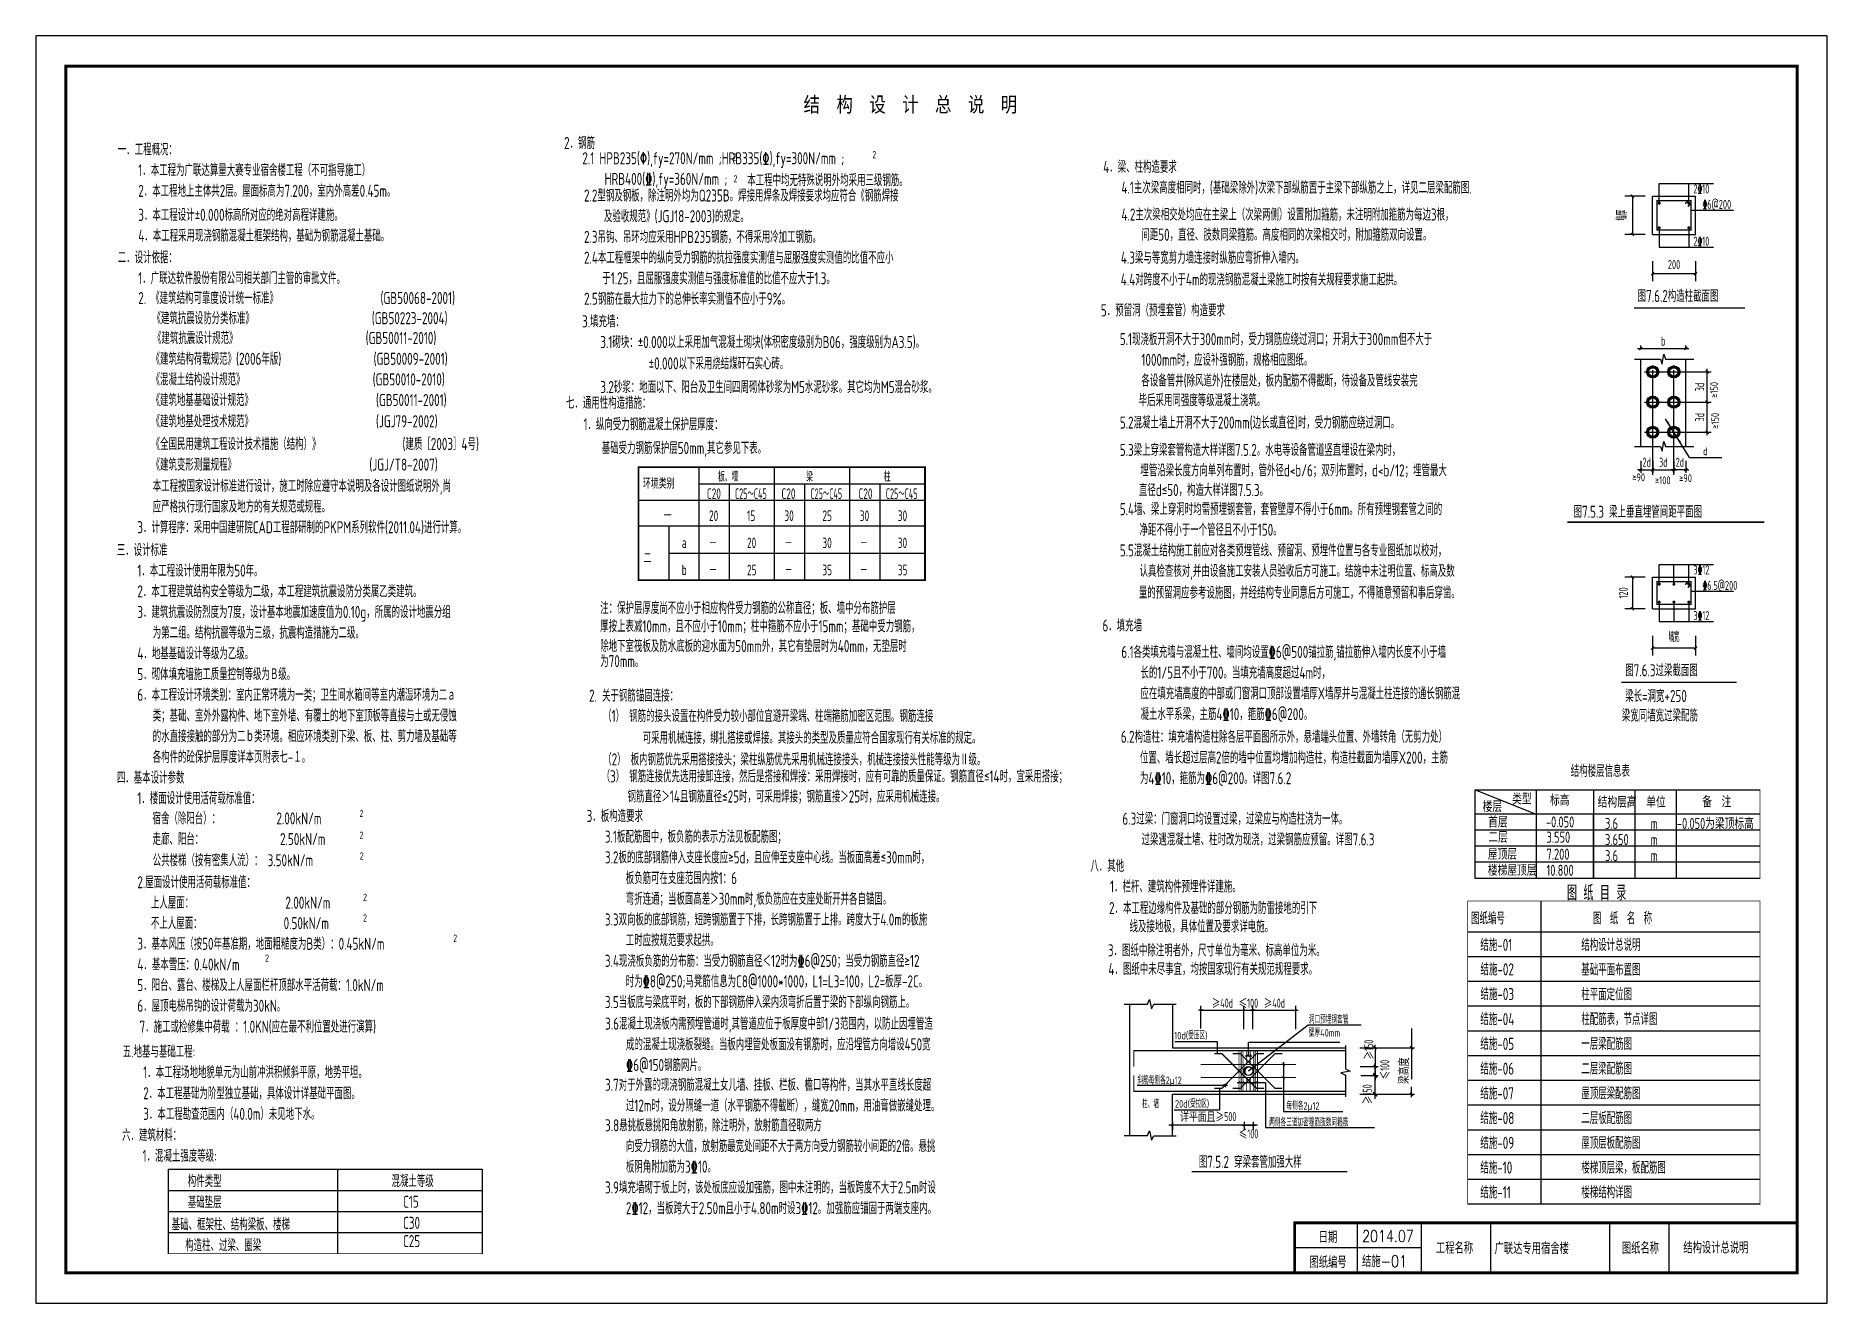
# Model space of a CAD drawing. Extents: x 127019 to 780419, y 327305 to 369305.
# Drawn here: x 127019 to 186419, y 327305 to 369305 of the extents above; entities that cross this region are included whole.
import ezdxf
from ezdxf.enums import TextEntityAlignment as Align

# ---------------------------------------------------------------- set-up
doc = ezdxf.new("R2010")
doc.units = 0
doc.header["$LTSCALE"] = 1000
doc.header["$MEASUREMENT"] = 0
doc.linetypes.add('CONTINOUS', pattern=[0])
doc.layers.get('0').update_dxf_attribs({"linetype": 'CONTINUOUS'})
doc.layers.get('Defpoints').update_dxf_attribs({"linetype": 'CONTINUOUS'})
for name, color, linetype in [('AXIS', 3, 'CONTINUOUS'), ('D1', 8, 'CONTINUOUS'), ('DIM', 3, 'CONTINUOUS'), ('GJ', 1, 'CONTINUOUS'), ('HZ', 7, 'CONTINUOUS'), ('LB', 7, 'CONTINUOUS'), ('PUB_TITLE', 4, 'CONTINUOUS'), ('REIN', 1, 'CONTINUOUS'), ('SM', 7, 'CONTINUOUS'), ('T', 4, 'CONTINUOUS'), ('T-SM', 7, 'CONTINUOUS'), ('T-SM1', 191, 'CONTINUOUS'), ('TEXT', 7, 'CONTINUOUS'), ('剖面', 2, 'CONTINUOUS'), ('图框', 4, 'CONTINUOUS'), ('文字', 7, 'CONTINUOUS'), ('轴线__尺寸数字', 3, 'CONTINUOUS'), ('钢筋标注', 7, 'CONTINUOUS')]:
    doc.layers.add(name, color=color, linetype=linetype)
doc.styles.add('1', font='ros1.shx', dxfattribs={"width": 0.7, "bigfont": 'hztxt.shx'})
doc.styles.add('GB', font='gbxwxt.shx', dxfattribs={"width": 0.7, "height": 300, "bigfont": 'gbhzfs.shx'})
doc.styles.add('TSSD_Dimension', font='gbxwxt.shx', dxfattribs={"width": 0.7, "bigfont": 'gbhzfs.shx'})
doc.styles.add('TSSD_Rein', font='tssdeng.shx', dxfattribs={"width": 0.6, "bigfont": 'gbhzfs.shx'})
doc.styles.add('y', font='simhei.ttf', dxfattribs={"width": 0.8})
doc.styles.add('国标仿宋', font='SIMPLEX.shx', dxfattribs={"width": 0.75, "bigfont": 'gbhzfs.shx'})
doc.dimstyles.new('DIM-Q', dxfattribs={"dimtxt": 250, "dimasz": 0.5, "dimexe": 150, "dimexo": 200, "dimgap": 75, "dimtad": 1, "dimdec": 0, "dimzin": 0, "dimdsep": 46, "dimtxsty": 'GB', "dimblk1": '_DIMX', "dimblk2": '_DIMX', "dimsah": 1, "dimcen": 2.5, "dimclrt": 7, "dimadec": 0, "dimazin": 0, "dimtfac": 1, "dimtdec": 0, "dimtix": 1, "dimtmove": 2, "dimatfit": 3, "dimldrblk": '_DIMX', "dimfxl": 0, "dimtolj": 1, "dimtzin": 0, "dimarcsym": 0})
doc.dimstyles.new('TSSD_100_100', dxfattribs={"dimtxt": 300, "dimasz": 100, "dimexe": 100, "dimexo": 250, "dimgap": 100, "dimtad": 1, "dimdec": 0, "dimzin": 0, "dimdsep": 46, "dimtxsty": 'TSSD_Dimension', "dimblk": 'ARCHTICK', "dimcen": 0, "dimdle": 100, "dimclrt": 7, "dimadec": 0, "dimazin": 0, "dimtfac": 1, "dimtdec": 0, "dimtix": 1, "dimtmove": 2, "dimatfit": 3, "dimfxl": 0, "dimtolj": 1, "dimtzin": 0, "dimarcsym": 0})
doc.dimstyles.new('TSSD_100_100$0', dxfattribs={"dimtxt": 300, "dimasz": 100, "dimexe": 250, "dimexo": 250, "dimgap": 150, "dimtad": 1, "dimdec": 0, "dimzin": 0, "dimdsep": 46, "dimtxsty": 'TSSD_Rein', "dimblk": 'ARCHTICK', "dimblk1": 'ARCHTICK', "dimblk2": 'ARCHTICK', "dimsah": 1, "dimcen": 0, "dimclrd": 3, "dimclre": 3, "dimclrt": 7, "dimadec": 0, "dimazin": 0, "dimtfac": 1, "dimtdec": 0, "dimtix": 1, "dimtmove": 2, "dimatfit": 3, "dimldrblk": 'ARCHTICK', "dimfxl": 0, "dimtolj": 1, "dimtzin": 0, "dimarcsym": 0})

msp = doc.modelspace()

# ---------------------------------------------------------------- texts
at = {"color": 7, "linetype": 'Continuous', "style": 'y', "width": 0.8}
msp.add_text('结  构  设  计  总  说  明', height=500, dxfattribs=at).set_placement((152476.3, 366780.6, -1134.8))
at = {"layer": 'DIM', "style": 'GB', "width": 0.8}
for p in [(182801, 357309.9), (182834, 356286.3)]:
    msp.add_text('≥150', height=260, rotation=90, dxfattribs=at).set_placement(p)
for s, p in [('d', (182301.7, 355405.9)), ('≥90', (179954.6, 354543.7)), ('≥100', (180711, 354445)), ('≥90', (181510.6, 354514.8))]:
    msp.add_text(s, height=260, dxfattribs=at).set_placement(p)
at = {"layer": 'T-SM', "linetype": 'Continuous', "style": 'TSSD_Rein', "width": 0.7}
for s, height, p in [('2．钢筋', 400, (144535.8, 365554.2)), ('一．工程概况：', 400, (129736.7, 365339.5)), ('2.1 HPB235(%%130),fy=270N/mm ;HRB335(%%131),fy=300N/mm ;', 400, (145141.1, 365048.6)), ('2', 240, (150124.9, 365172.1)), ('2', 240, (154757.9, 365248.4)), ('    1．本工程为广联达算量大赛专业宿舍楼工程（不可指导施工）', 400, (129736.7, 364655.1)), ('HRB400(%%132),fy=360N/mm ;', 400, (145879.1, 364363.7)), ('本工程中均无特殊说明外均采用三级钢筋。', 400, (150610.2, 364322.2)), ('4．梁、柱构造要求', 400, (162411.3, 364762.6)), ('    2．本工程地上主体共2层。屋面标高为7.200，室内外高差0.45m。', 400, (129736.7, 363968.6)), ('2.2型钢及钢板，除注明外均为Q235B。焊接用焊条及焊接要求均应符合《钢筋焊接', 400, (145196.9, 363813.3)), ('2', 240, (150153.7, 364449.8)), ('4.1主次梁高度相同时，(基础梁除外)次梁下部纵筋置于主梁下部纵筋之上，详见二层梁配筋图.', 400, (163016.6, 364076.1)), ('    3．本工程设计±0.000标高所对应的绝对高程详建施。', 400, (129736.7, 363172.2)), ('及验收规范》(JGJ18-2003)的规定。', 400, (145856.8, 363128.9)), ('4.2主次梁相交处均应在主梁上（次梁两侧）设置附加箍筋，未注明附加箍筋为每边3根，', 400, (163018.5, 363182.9)), ('间距50，直径、肢数同梁箍筋。高度相同的次梁相交时，附加箍筋双向设置。', 400, (163677.3, 362514.8)), ('    4．本工程采用现浇钢筋混凝土框架结构，基础为钢筋混凝土基础。', 400, (129736.7, 362485.7)), ('2.3吊钩、吊环均应采用HPB235钢筋，不得采用冷加工钢筋。', 400, (145196.9, 362442.3)), ('二．设计依据：', 400, (129736.7, 361763.1)), ('2.4本工程框架中的纵向受力钢筋的抗拉强度实测值与屈服强度实测值的比值不应小', 400, (145196.9, 361755.8)), ('4.3梁与等宽剪力墙连接时纵筋应弯折伸入墙内。', 400, (162998.1, 361752.5)), ('    1．广联达软件股份有限公司相关部门主管的审批文件。', 400, (129736.7, 361076.5)), ('于1.25，且屈服强度实测值与强度标准值的比值不应大于1.3。', 400, (145804.7, 361071.4)), ('4.4对跨度不小于4m的现浇钢筋混凝土梁施工时按有关规程要求施工起拱。', 400, (162995.4, 361030.7)), ('    2. 《建筑结构可靠度设计统一标准》                    (GB50068-2001)', 400, (129736.7, 360416.8)), ('2.5钢筋在最大拉力下的总伸长率实测值不应小于9%%%。', 400, (145199.7, 360392.5)), ('图7.6.2构造柱截面图', 400, (180135, 360484.3)), ('      《建筑抗震设防分类标准》                       (GB50223-2004)', 400, (129868.4, 359748.8)), ('3.填充墙：', 400, (145131.9, 359643.6)), ('5．预留洞（预埋套管）构造要求', 400, (162336.5, 360009.3)), ('      《建筑抗震设计规范》                         (GB50011-2010)', 400, (129885.7, 359091.8)), ('3.1砌块：%%p0.000以上采用加气混凝土砌块(体积密度级别为B06，强度级别为A3.5)。', 400, (145737.2, 358957.1)), ('5.1现浇板开洞不大于300mm时，受力钢筋应绕过洞口；开洞大于300mm但不大于', 400, (162963.1, 359054.4)), ('      《建筑结构荷载规范》(2006年版)                  (GB50009-2001)', 400, (129837.6, 358402.1)), ('1000mm时，应设补强钢筋，规格相应图纸。 ', 400, (163679.8, 358367.9)), ('%%p0.000以下采用烧结煤矸石实心砖。', 400, (147339.3, 358249.8)), ('      《混凝土结构设计规范》                         (GB50010-2010)', 400, (129837.6, 357719.7)), ('3.2砂浆：地面以下、阳台及卫生间四周砌体砂浆为M5水泥砂浆。其它均为M5混合砂浆。', 400, (145737.2, 357466.1)), ('各设备管井(除风道外)在楼层处，板内配筋不得截断，待设备及管线安装完', 400, (163679.8, 357681.4)), ('      《建筑地基基础设计规范》                        (GB50011-2001)', 400, (129837.6, 357035.3)), ('七．通用性构造措施：', 400, (144599.1, 356943.9)), ('毕后采用同强度等级混凝土浇筑。', 400, (163588.2, 357029)), ('      《建筑地基处理技术规范》                        (JGJ79-2002)', 400, (129837.6, 356331.2)), ('1．纵向受力钢筋混凝土保护层厚度： ', 400, (145179.5, 356232.8)), ('5.2混凝土墙上开洞不大于200mm(边长或直径)时，受力钢筋应绕过洞口。 ', 400, (162963.1, 356288.6)), ('      《全国民用建筑工程设计技术措施（结构）》                (建质［2003］4号)', 400, (129837.6, 355580.3)), ('基础受力钢筋保护层50mm,其它参见下表。', 400, (145784.9, 355446.4)), ('5.3梁上穿梁套管构造大样详图7.5.2。水电等设备管道竖直埋设在梁内时，', 400, (162963.1, 355382.6)), ('      《建筑变形测量规程》                          (JGJ/T8-2007)', 400, (129837.6, 354895.9)), ('       本工程按国家设计标准进行设计，施工时除应遵守本说明及各设计图纸说明外,尚', 400, (129705.9, 354190.8)), ('埋管沿梁长度方向单列布置时，管外径d<b/6；双列布置时，d<b/12；埋管最大', 400, (163644, 354704.4)), ('直径d≤50，构造大样详图7.5.3。', 400, (163597, 354053.1)), ('       应严格执行现行国家及地方的有关规范或规程。', 400, (129705.9, 353506.4)), ('5.4墙、梁上穿洞时均需预埋钢套管，套管壁厚不得小于6mm。所有预埋钢套管之间的', 400, (162963.1, 353419.8)), ('图7.5.3 梁上垂直埋管间距平面图', 400, (178011.5, 353331.7)), ('    3．计算程序：采用中国建研院CAD工程部研制的PKPM系列软件(2011.04)进行计算。', 400, (129705.9, 352819.9)), ('净距不得小于一个管径且不小于150。', 400, (163618.2, 352735.4)), ('三．设计标准', 400, (129705.9, 352066.9)), ('5.5混凝土结构施工前应对各类预埋管线、预留洞、预埋件位置与各专业图纸加以校对，', 400, (162963.1, 352050.9)), ('    1．本工程设计使用年限为50年。', 400, (129705.9, 351382.5)), ('认真检查核对,并由设备施工安装人员验收后方可施工。结施中未注明位置、标高及数', 400, (163618, 351372.5)), ('    2．本工程建筑结构安全等级为二级，本工程建筑抗震设防分类属乙类建筑。', 400, (129705.9, 350695.9)), ('量的预留洞应参考设施图，并经结构专业同意后方可施工，不得随意预留和事后穿凿。', 400, (163594.2, 350652.1)), ('注：保护层厚度尚不应小于相应构件受力钢筋的公称直径；板、墙中分布筋护层', 400, (145733.1, 350143.9)), ('    3．建筑抗震设防烈度为7度，设计基本地震加速度值为0.10g，所属的设计地震分组', 400, (129705.9, 350011.5)), ('厚按上表减10mm，且不应小于10mm；柱中箍筋不应小于15mm；基础中受力钢筋，', 400, (145733.1, 349539.1)), ('6．填充墙', 400, (162387.5, 349563)), ('       为第二组。结构抗震等级为三级，抗震构造措施为二级。', 400, (129705.9, 349325)), ('除地下室筏板及防水底板的迎水面为50mm外，其它有垫层时为40mm，无垫层时', 400, (145733.1, 348881.8)), ('    4．地基基础设计等级为乙级。', 400, (129705.9, 348638.5)), ('为70mm。', 400, (145733.1, 348381.8)), ('6.1各类填充墙与混凝土柱、墙间均设置%%1326@500锚拉筋,锚拉筋伸入墙内长度不小于墙', 400, (163014.1, 348686.3)), ('    5．砌体填充墙施工质量控制等级为Ｂ级。', 400, (129705.9, 347951.9)), ('长的1/5且不小于700。当填充墙高度超过4m时，', 400, (163647.7, 347999.8)), ('图7.6.3过梁截面图', 400, (179722.3, 348077.7)), ('    6．本工程设计环境类别：室内正常环境为一类；卫生间水箱间等室内潮湿环境为二ａ', 400, (129705.9, 347265.4)), ('2. 关于钢筋锚固连接：', 400, (145363.3, 347240.2, -100)), ('应在填充墙高度的中部或门窗洞口顶部设置墙厚X墙厚并与混凝土柱连接的通长钢筋混', 400, (163647.7, 347313.3)), ('梁长=洞宽+250', 400, (179722.3, 347227.2)), ('       类；基础、室外外露构件、地下室外墙、有覆土的地下室顶板等直接与土或无侵蚀', 400, (129705.9, 346578.9)), ('（1） 钢筋的接头设置在构件受力较小部位宜避开梁端、柱端箍筋加密区范围。钢筋连接', 400, (145833.4, 346566.7, -100)), ('凝土水平系梁，主筋4%%13210，箍筋%%1326@200。', 400, (163647.7, 346626.8)), ('梁宽同墙宽过梁配筋', 400, (179612.2, 346580.5)), ('       的水直接接触的部分为二ｂ类环境。相应环境类别下梁、板、柱、剪力墙及基础等', 400, (129705.9, 345894.5)), ('6.2构造柱：填充墙构造柱除各层平面图所示外，悬墙端头位置、外墙转角（无剪力处）', 400, (162998.7, 345875.2)), ('可采用机械连接，绑扎搭接或焊接。其接头的类型及质量应符合国家现行有关标准的规定。', 400, (147143.7, 345842.9, -100)), ('       各构件的砼保护层厚度详本页附表七-１。', 400, (129705.9, 345207.9)), ('（2） 板内钢筋优先采用搭接接头；梁柱纵筋优先采用机械连接接头，机械连接接头性能等级为Ⅱ级。', 400, (145833.4, 345126.2, -100)), ('位置、墙长超过层高2倍的墙中位置均增加构造柱，构造柱截面为墙厚X200，主筋', 400, (163632.3, 345186.2)), ('结构楼层信息表', 400, (177915.9, 344742.4)), ('四．基本设计参数', 400, (129705.9, 344523.5)), ('（3） 钢筋连接优先选用接卸连接，然后是搭接和焊接：采用焊接时，应有可靠的质量保证。钢筋直径≤14时，宜采用搭接； ', 400, (145781.3, 344565.7, -100)), ('为4%%13210，箍筋为%%1326@200。详图7.6.2 ', 400, (163632.3, 344503.2)), ('    1．楼面设计使用活荷载标准值：', 400, (129705.9, 343839.1)), ('钢筋直径＞14且钢筋直径≤25时，可采用焊接；钢筋直接＞25时，应采用机械连接。 ', 400, (146641.8, 343897.1, -100)), ('       宿舍（除阳台）：           2.00kN/m', 400, (129698.6, 343169.6)), ('2', 240, (137751.5, 343416.7)), ('3．板构造要求', 400, (145284, 343252.2)), ('6.3过梁：门窗洞口均设置过梁，过梁应与构造柱浇为一体。', 400, (163049.2, 343160)), ('       走廊、阳台：               2.50kN/m', 400, (129698.6, 342485.2)), ('2', 240, (137751.5, 342695.2)), ('3.1板配筋图中，板负筋的表示方法见板配筋图；', 400, (145889.3, 342565.7)), ('过梁遇混凝土墙、柱时改为现浇，过梁钢筋应预留。详图7.6.3', 400, (163682.7, 342473.5)), ('       公共楼梯（按有密集人流）： 3.50kN/m', 400, (129705.9, 341783.6)), ('2', 240, (137758.8, 342008.1)), ('3.2板的底部钢筋伸入支座长度应≥5d，且应伸至支座中心线。当板面高差≤30mm时，', 400, (145889.3, 341879.2)), ('板负筋可在支座范围内按1：6', 400, (146581.3, 341192.6)), ('八．其他', 400, (161987.1, 341597.6)), ('    2.屋面设计使用活荷载标准值：', 400, (129705.9, 341055.3)), ('1．栏杆、建筑构件预埋件详建施。', 400, (162638.8, 340913.2)), ('图 纸 目 录', 500, (177791.5, 340652.7)), ('      上人屋面：                  2.00kN/m', 400, (129816.1, 340377)), ('2', 240, (137869.1, 340634.5)), ('弯折连通；当板面高差＞30mm时,板负筋应在支座处断开并各自锚固。', 400, (146581.3, 340506.1)), ('   2．本工程边缘构件及基础的部分钢筋为防雷接地的引下 ', 400, (162095.5, 340200.5)), ('      不上人屋面：                0.50kN/m', 400, (129816.1, 339698.8)), ('2', 240, (137869.1, 339950.2)), ('3.3双向板的底部钢筋，短跨钢筋置于下排，长跨钢筋置于上排。跨度大于4.0m的板施', 400, (145889.3, 339819.6)), ('线及接地极，具体位置及要求详电施。', 400, (163286.5, 339590.5)), ('图纸编号', 400, (174612.5, 339861.1)), ('图\u3000纸\u3000名\u3000称', 400, (178653.8, 339861.1)), ('    3．基本风压（按50年基准期，地面粗糙度为B类）：0.45kN/m', 400, (129705.9, 339014.4)), ('2', 240, (140859.8, 339279.4)), ('工时应按规范要求起拱。', 400, (146581.3, 339135.2)), ('   3．图纸中除注明者外，尺寸单位为毫米、标高单位为米。', 400, (162058.3, 338799.2)), ('结施-01', 400, (174918.8, 338978.5)), ('结构设计总说明 ', 400, (178267.6, 338978.5)), ('    4．基本雪压：0.40kN/m', 400, (129705.9, 338329.9)), ('2', 240, (134618.5, 338617.8)), ('3.4现浇板负筋的分布筋：当受力钢筋直径＜12时为%%1326@250；当受力钢筋直径≥12', 400, (145889.3, 338448.6)), (' 4．图纸中未尽事宜，均按国家现行有关规范规程要求。', 400, (162415.4, 338180.2)), ('结施-02', 400, (174923.1, 338167.8)), ('基础平面布置图', 400, (178267.6, 338158.5)), ('    5．阳台、露台、楼梯及上人屋面栏杆顶部水平活荷载：1.0kN/m', 400, (129705.9, 337645.5)), ('时为%%1328@250;马凳筋信息为C8@1000*1000，L1=L3=100，L2=板厚-2C。', 400, (146581.3, 337770.4)), ('    6．屋顶电梯吊钩的设计荷载为30kN。', 400, (129705.9, 336961)), ('3.5当板底与梁底平时，板的下部钢筋伸入梁内须弯折后置于梁的下部纵向钢筋上。', 400, (145889.3, 337083.9)), ('结施-03', 400, (174923.1, 337347.8)), ('柱平面定位图', 400, (178267.6, 337338.5)), ('3.6混凝土现浇板内需预埋管道时,其管道应位于板厚度中部1/3范围内，以防止因埋管造', 400, (145896.9, 336369.3)), ('结施-04', 400, (174918.8, 336518.5)), ('柱配筋表，节点详图', 400, (178267.6, 336518.5)), ('7．施工或检修集中荷载 ：1.0KN(应在最不利位置处进行演算)', 400, (130458.1, 336268.4)), ('五.地基与基础工程:', 400, (129901.6, 335443.9)), ('成的混凝土现浇板裂缝。当板内埋管处板面没有钢筋时，应沿埋管方向增设450宽', 400, (146588.9, 335682.8)), ('结施-05', 400, (174918.8, 335698.5)), ('一层梁配筋图', 400, (178267.6, 335698.5)), ('    1．本工程场地地貌单元为山前冲洪积倾斜平原，地势平坦。 ', 400, (129901.6, 334759.5)), ('%%1326@150钢筋网片。', 400, (146588.9, 334996.3)), ('结施-06', 400, (174918.8, 334878.5)), ('二层梁配筋图', 400, (178267.6, 334878.5)), ('    2．本工程基础为阶型独立基础，具体设计详基础平面图。', 400, (129901.6, 334062.2)), ('3.7对于外露的现浇钢筋混凝土女儿墙、挂板、栏板、檐口等构件，当其水平直线长度超', 400, (145893.8, 334341)), ('结施-07', 400, (174918.8, 334058.5)), ('屋顶层梁配筋图', 400, (178267.6, 334058.5)), ('过12m时，设分隔缝一道（水平钢筋不得截断），缝宽20mm，用油膏做嵌缝处理。', 400, (146585.9, 333654.5)), ('    3．本工程勘查范围内（40.0m）未见地下水。', 400, (129901.6, 333377.8)), ('3.8悬挑板悬挑阳角放射筋，除注明外，放射筋直径取两方', 400, (145893.8, 332999.5)), ('结施-08', 400, (174918.8, 333238.5)), ('二层板配筋图', 400, (178267.6, 333238.5)), ('六．建筑材料：', 400, (129878, 332674.3)), ('向受力钢筋的大值，放射筋最宽处间距不大于两方向受力钢筋较小间距的2倍。悬挑', 400, (146585.9, 332313)), ('结施-09', 400, (174918.8, 332418.5)), ('屋顶层板配筋图', 400, (178267.6, 332418.5)), ('    1．混凝土强度等级:', 400, (129878, 331987.8)), ('板阴角附加筋为3%%13210。', 400, (146585.9, 331626.5)), ('图7.5.2 穿梁套管加强大样', 400, (165582.8, 331788.4)), ('构件类型', 400, (132057.7, 331151.5, -100)), ('混凝土等级', 400, (138813, 331151.5, -100)), ('结施-10', 400, (174918.8, 331598.5)), ('楼梯顶层梁，板配筋图', 400, (178267.6, 331598.5)), ('基础垫层', 400, (132057.7, 330451.5, -100)), ('C15', 400, (139196.4, 330466, -100)), ('3.9填充墙砌于板上时，该处板底应设加强筋，图中未注明的，当板跨度不大于2.5m时设', 400, (145893.8, 330940)), ('结施-11', 400, (174918.8, 330778.5)), ('楼梯结构详图', 400, (178267.6, 330778.5)), ('2%%13212，当板跨大于2.50m且小于4.80m时设3%%13212。加强筋应锚固于两端支座内。', 400, (146585.9, 330253.5)), ('基础、框架柱、结构梁板、楼梯', 400, (131525.1, 329714.5, -100)), ('C30', 400, (139196.4, 329766, -100)), ('构造柱、过梁、圈梁', 400, (131973.8, 329025, -100)), ('C25', 400, (139196.4, 329162, -100))]:
    msp.add_text(s, height=height, dxfattribs=at).set_placement(p)
at = {"layer": 'T-SM', "color": 3, "linetype": 'Continuous', "style": 'GB', "width": 0.75}
for s, height, p in [('环境类别', 350, (147150.6, 354299.5)), ('洞口预埋钢套管', 250, (169231.4, 336574.6)), ('10d(受压区)', 250, (164769.7, 336047.8)), ('壁厚40mm', 250, (169231.4, 336138.6)), ('斜筋每侧各2%%18112', 250, (163547.3, 334563)), ('20d(受拉区)', 250, (164794.1, 333785.7)), ('每侧各2%%18112', 250, (168491, 333715.3)), ('两侧各三道加密箍筋肢数同箍筋', 250, (167918.9, 333166.9))]:
    msp.add_text(s, height=height, dxfattribs=at).set_placement(p)
for s, height, p in [('板、墙', 300, (149980.5, 354534.1)), ('梁', 300, (152676.4, 354534.1)), ('柱', 300, (155248.4, 354534.1)), ('柱、墙', 250, (163982.2, 333774.8))]:
    msp.add_text(s, height=height, dxfattribs=at).set_placement(p, align=Align.CENTER)
at = {"layer": 'T-SM1', "linetype": 'Continuous', "style": 'GB'}
for s, width, p in [('C20', 0.75, (149502.8, 353957.2)), ('C25～C45', 0.6, (150729.7, 353957.2)), ('C20', 0.75, (151976.2, 353957.2)), ('C25～C45', 0.6, (153229.7, 353957.2)), ('C20', 0.75, (154530.2, 353957.2)), ('C25～C45', 0.6, (155729.7, 353957.2))]:
    msp.add_text(s, height=350, dxfattribs=dict(at, width=width)).set_placement(p, align=Align.CENTER)
at = {"layer": 'T-SM1', "linetype": 'Continuous', "style": 'GB', "width": 0.75}
for s, p in [('一', (147836.9, 353235.5)), ('20', (149342, 353227.2)), ('15', (150601.6, 353227.2)), ('30', (151842, 353227.2)), ('25', (153101.6, 353227.2)), ('30', (154342, 353227.2)), ('30', (155601.6, 353227.2)), ('a', (148438.5, 352335.5)), ('－', (149342, 352327.2)), ('20', (150601.6, 352327.2)), ('－', (151842, 352327.2)), ('30', (153101.6, 352327.2)), ('－', (154342, 352327.2)), ('30', (155601.6, 352327.2)), ('二', (147168.6, 351826)), ('b', (148438.5, 351435.5)), ('25', (150601.6, 351427.2)), ('35', (153101.6, 351427.2)), ('35', (155601.6, 351427.2)), ('－', (149342, 351427.2)), ('－', (151842, 351427.2)), ('－', (154342, 351427.2))]:
    msp.add_text(s, height=350, dxfattribs=at).set_placement(p)
at = {"layer": 'TEXT', "style": '1', "width": 0.8}
for s, height, p in [('楼层', 366.69, (174995.2, 343580.2)), ('类型', 366.69, (175972.8, 343831.2)), ('标高', 366.69, (177227.4, 343791.2)), ('结构层高', 366.69, (178810.1, 343728.7)), ('单位', 366.69, (180419.9, 343728.7)), ('备  注', 366.69, (182278.8, 343739.6)), ('首层', 366.69, (175177.7, 343068.6)), ('-0.050', 366.69, (177093.2, 343068.6)), ('3.6', 366.69, (179053.2, 343019.5)), ('-0.050为梁顶标高', 366.685, (181436.2, 343019.5)), ('二层', 366.69, (175181.7, 342564.8)), ('3.550', 366.69, (177112.5, 342564.8)), ('3.650', 366.69, (179053.2, 342485.9)), ('m', 366.7, (180564.6, 343019.5)), ('m', 366.7, (180564.6, 342485.9)), ('屋顶层', 366.69, (175167.3, 342001.6)), ('7.200', 366.69, (177112.5, 342001.6)), ('3.6', 366.69, (179053.2, 341952.3)), ('m', 366.7, (180564.6, 341952.3)), ('楼梯屋顶层', 366.69, (175167.3, 341468)), ('10.800', 366.69, (177112.5, 341468))]:
    msp.add_text(s, height=height, dxfattribs=at).set_placement(p)
at = {"layer": '文字', "style": '国标仿宋', "width": 0.8}
for s, p in [('日期', (169866.8, 329300.7)), ('工程名称', (174062.5, 328940.5)), ('图纸名称', (180226.5, 328939)), ('图纸编号', (169866.8, 328469.1))]:
    msp.add_text(s, height=385, dxfattribs=at).set_placement(p, align=Align.CENTER)
for s, p in [('2014.07', (170996.9, 329334.2)), ('广联达专用宿舍楼', (175389.7, 328928.3)), ('结构设计总说明', (181649.4, 328951.4)), ('结施-01', (170996.9, 328502.6))]:
    msp.add_text(s, height=385, dxfattribs=at).set_placement(p)
at = {"layer": '钢筋标注', "style": 'TSSD_Rein', "width": 0.6}
for s, p in [('2%%13210', (181983.9, 364080.9)), ('%%1326@200', (182288.8, 363570.7)), ('2%%13210', (181983.9, 362348.4)), ('3%%13212', (181983.9, 351453.7)), ('%%1326.5@200', (182288.8, 350943.5)), ('3%%13212', (181983.9, 349941.7))]:
    msp.add_text(s, height=300, dxfattribs=at).set_placement(p)

# ---------------------------------------------------------------- blocks, each defined once
blk = doc.blocks.new('_ArchTick')
at = {"color": 0, "linetype": 'ByBlock', "const_width": 0.4}
blk.add_lwpolyline([(-0.5, -0.5), (0.5, 0.5)], dxfattribs=at)
blk = doc.blocks.new('*D223')
at = {"layer": 'Defpoints', "color": 0, "transparency": 16777216}
for p in [(182201, 358167), (182441, 358167), (182201, 357167)]:
    blk.add_point(p, dxfattribs=at)
at = {"layer": 'DIM', "color": 0, "lineweight": -2, "transparency": 16777216}
for p, q in [((182441, 357067), (182441, 358267)), ((182451, 358167), (182541, 358167)), ((182451, 357167), (182541, 357167))]:
    blk.add_line(p, q, dxfattribs=at)
at = {"layer": 'DIM', "color": 0, "lineweight": -2, "transparency": 16777216, "xscale": 100, "yscale": 100, "zscale": 100}
for p, rotation in [((182441, 358167), 90), ((182441, 357167), 270)]:
    blk.add_blockref('_ArchTick', p, dxfattribs=dict(at, rotation=rotation))
at = {"layer": 'DIM', "color": 7, "transparency": 16777216, "insert": (182191, 357667), "char_height": 300, "attachment_point": 5, "rotation": 90, "style": 'TSSD_Dimension'}
blk.add_mtext('\\A1;3d                             ', dxfattribs=at)
blk = doc.blocks.new('*D224')
at = {"layer": 'Defpoints', "color": 0, "transparency": 16777216}
for p in [(180235, 355467), (180635, 355467), (180635, 354924)]:
    blk.add_point(p, dxfattribs=at)
at = {"layer": 'DIM', "color": 0, "lineweight": -2, "transparency": 16777216}
for p, q in [((180235, 355217), (180235, 354824)), ((180635, 355217), (180635, 354824)), ((180235, 354924), (180135, 354924)), ((180235, 354924), (180635, 354924)), ((180635, 354924), (180735, 354924))]:
    blk.add_line(p, q, dxfattribs=at)
at = {"layer": 'DIM', "color": 0, "lineweight": -2, "transparency": 16777216, "xscale": 100, "yscale": 100, "zscale": 100}
blk.add_blockref('_ArchTick', (180235, 354924), dxfattribs=at)
at = {"layer": 'DIM', "color": 0, "lineweight": -2, "transparency": 16777216, "xscale": 100, "yscale": 100, "zscale": 100, "rotation": 180}
blk.add_blockref('_ArchTick', (180635, 354924), dxfattribs=at)
at = {"layer": 'DIM', "color": 7, "transparency": 16777216, "insert": (180435, 355174), "char_height": 300, "attachment_point": 5, "style": 'TSSD_Dimension'}
blk.add_mtext('\\A1;2d', dxfattribs=at)
blk = doc.blocks.new('*D225')
at = {"layer": 'Defpoints', "color": 0, "transparency": 16777216}
for p in [(180635, 355467), (181335, 355467), (181335, 354924)]:
    blk.add_point(p, dxfattribs=at)
at = {"layer": 'DIM', "color": 0, "lineweight": -2, "transparency": 16777216}
for p, q in [((180635, 355217), (180635, 354824)), ((181335, 355217), (181335, 354824)), ((180535, 354924), (181435, 354924))]:
    blk.add_line(p, q, dxfattribs=at)
at = {"layer": 'DIM', "color": 0, "lineweight": -2, "transparency": 16777216, "xscale": 100, "yscale": 100, "zscale": 100, "rotation": 180}
blk.add_blockref('_ArchTick', (180635, 354924), dxfattribs=at)
at = {"layer": 'DIM', "color": 0, "lineweight": -2, "transparency": 16777216, "xscale": 100, "yscale": 100, "zscale": 100}
blk.add_blockref('_ArchTick', (181335, 354924), dxfattribs=at)
at = {"layer": 'DIM', "color": 7, "transparency": 16777216, "insert": (180985, 355174), "char_height": 300, "attachment_point": 5, "style": 'TSSD_Dimension'}
blk.add_mtext('\\A1;3d', dxfattribs=at)
blk = doc.blocks.new('*D226')
at = {"layer": 'Defpoints', "color": 0, "transparency": 16777216}
for p in [(181335, 355467), (181735, 355467), (181335, 354924)]:
    blk.add_point(p, dxfattribs=at)
at = {"layer": 'DIM', "color": 0, "lineweight": -2, "transparency": 16777216}
for p, q in [((181335, 355217), (181335, 354824)), ((181735, 355217), (181735, 354824)), ((181335, 354924), (181235, 354924)), ((181735, 354924), (181335, 354924)), ((181735, 354924), (181835, 354924))]:
    blk.add_line(p, q, dxfattribs=at)
at = {"layer": 'DIM', "color": 0, "lineweight": -2, "transparency": 16777216, "xscale": 100, "yscale": 100, "zscale": 100}
blk.add_blockref('_ArchTick', (181335, 354924), dxfattribs=at)
at = {"layer": 'DIM', "color": 0, "lineweight": -2, "transparency": 16777216, "xscale": 100, "yscale": 100, "zscale": 100, "rotation": 180}
blk.add_blockref('_ArchTick', (181735, 354924), dxfattribs=at)
at = {"layer": 'DIM', "color": 7, "transparency": 16777216, "insert": (181535, 355174), "char_height": 300, "attachment_point": 5, "style": 'TSSD_Dimension'}
blk.add_mtext('\\A1;2d', dxfattribs=at)
blk = doc.blocks.new('*D227')
at = {"layer": 'Defpoints', "color": 0, "transparency": 16777216}
for p in [(182201, 357167), (182441, 357167), (182201, 356167)]:
    blk.add_point(p, dxfattribs=at)
at = {"layer": 'DIM', "color": 0, "lineweight": -2, "transparency": 16777216}
for p, q in [((182441, 356067), (182441, 357267)), ((182451, 357167), (182541, 357167)), ((182451, 356167), (182541, 356167))]:
    blk.add_line(p, q, dxfattribs=at)
at = {"layer": 'DIM', "color": 0, "lineweight": -2, "transparency": 16777216, "xscale": 100, "yscale": 100, "zscale": 100}
for p, rotation in [((182441, 357167), 90), ((182441, 356167), 270)]:
    blk.add_blockref('_ArchTick', p, dxfattribs=dict(at, rotation=rotation))
at = {"layer": 'DIM', "color": 7, "transparency": 16777216, "insert": (182191, 356667), "char_height": 300, "attachment_point": 5, "rotation": 90, "style": 'TSSD_Dimension'}
blk.add_mtext('\\A1;3d                             ', dxfattribs=at)
blk = doc.blocks.new('*D228')
at = {"layer": 'Defpoints', "color": 0, "transparency": 16777216}
for p in [(181735, 358942), (180235, 358662), (181735, 358662)]:
    blk.add_point(p, dxfattribs=at)
at = {"layer": 'DIM', "color": 0, "lineweight": -2, "transparency": 16777216}
for p, q in [((180135, 358942), (181835, 358942)), ((180235, 358912), (180235, 359042)), ((181735, 358912), (181735, 359042))]:
    blk.add_line(p, q, dxfattribs=at)
at = {"layer": 'DIM', "color": 0, "lineweight": -2, "transparency": 16777216, "xscale": 100, "yscale": 100, "zscale": 100, "rotation": 180}
blk.add_blockref('_ArchTick', (180235, 358942), dxfattribs=at)
at = {"layer": 'DIM', "color": 0, "lineweight": -2, "transparency": 16777216, "xscale": 100, "yscale": 100, "zscale": 100}
blk.add_blockref('_ArchTick', (181735, 358942), dxfattribs=at)
at = {"layer": 'DIM', "color": 7, "transparency": 16777216, "insert": (180985, 359192), "char_height": 300, "attachment_point": 5, "style": 'TSSD_Dimension'}
blk.add_mtext('\\A1;b', dxfattribs=at)
blk = doc.blocks.new('_DIMX')
blk.add_line((-150, 0), (150, 0))
at = {"const_width": 50}
blk.add_lwpolyline([(-70, -70), (70, 70)], dxfattribs=at)
blk = doc.blocks.new('*D229')
at = {"color": 0, "lineweight": -2, "transparency": 16777216}
for p, q in [((167075, 337010), (167074, 337010)), ((167075, 336380), (167075, 337160)), ((167075, 337010), (167377, 337010)), ((167377, 336380), (167377, 337160)), ((167378, 337010), (167378, 337010))]:
    blk.add_line(p, q, dxfattribs=at)
at = {"layer": 'Defpoints', "color": 0, "transparency": 16777216}
for p in [(167377, 337010), (167075, 336180), (167377, 336180)]:
    blk.add_point(p, dxfattribs=at)
at = {"color": 0, "lineweight": -2, "transparency": 16777216, "xscale": 0.5, "yscale": 0.5, "zscale": 0.5}
blk.add_blockref('_DIMX', (167075, 337010), dxfattribs=at)
at = {"color": 0, "lineweight": -2, "transparency": 16777216, "xscale": 0.5, "yscale": 0.5, "zscale": 0.5, "rotation": 180}
blk.add_blockref('_DIMX', (167377, 337010), dxfattribs=at)
at = {"color": 7, "transparency": 16777216, "insert": (167226, 337244), "char_height": 300, "attachment_point": 5, "style": 'GB'}
blk.add_mtext('\\A1;{\\fSimSun|b0|i0|c134|p6;≤}100', dxfattribs=at)
blk = doc.blocks.new('*D230')
at = {"layer": 'Defpoints', "color": 0, "transparency": 16777216}
for p in [(170956, 334850), (171431, 334850), (170924, 334228)]:
    blk.add_point(p, dxfattribs=at)
at = {"layer": 'DIM', "color": 0, "lineweight": -2, "transparency": 16777216}
for p, q in [((171206, 334850), (171531, 334850)), ((171431, 334128), (171431, 334950)), ((171174, 334228), (171531, 334228))]:
    blk.add_line(p, q, dxfattribs=at)
at = {"layer": 'DIM', "color": 0, "lineweight": -2, "transparency": 16777216, "xscale": 100, "yscale": 100, "zscale": 100}
for p, rotation in [((171431, 334850), 90), ((171431, 334228), 270)]:
    blk.add_blockref('_ArchTick', p, dxfattribs=dict(at, rotation=rotation))
at = {"layer": 'DIM', "color": 7, "transparency": 16777216, "insert": (171174, 334228), "char_height": 300, "attachment_point": 5, "rotation": 90, "style": 'TSSD_Dimension'}
blk.add_mtext('\\A1;{\\fSimSun|b0|i0|c134|p6;≥}150', dxfattribs=at)
blk = doc.blocks.new('*D231')
at = {"color": 0, "lineweight": -2, "transparency": 16777216}
for p, q in [((167082, 333309), (167082, 333054)), ((167384, 333309), (167384, 333054)), ((167082, 333204), (167384, 333204))]:
    blk.add_line(p, q, dxfattribs=at)
at = {"layer": 'Defpoints', "color": 0, "transparency": 16777216}
for p in [(167082, 333509), (167384, 333509), (167384, 333204)]:
    blk.add_point(p, dxfattribs=at)
at = {"color": 0, "lineweight": -2, "transparency": 16777216, "xscale": 0.5, "yscale": 0.5, "zscale": 0.5, "rotation": 180}
blk.add_blockref('_DIMX', (167082, 333204), dxfattribs=at)
at = {"color": 0, "lineweight": -2, "transparency": 16777216, "xscale": 0.5, "yscale": 0.5, "zscale": 0.5}
blk.add_blockref('_DIMX', (167384, 333204), dxfattribs=at)
at = {"color": 7, "transparency": 16777216, "insert": (167233, 332914), "char_height": 300, "attachment_point": 5, "style": 'GB'}
blk.add_mtext('\\A1;{\\fSimSun|b0|i0|c134|p6;≤}100', dxfattribs=at)
blk = doc.blocks.new('*D232')
at = {"color": 0, "lineweight": -2, "transparency": 16777216}
for p, q in [((164706, 333309), (164706, 333054)), ((167082, 333309), (167082, 333054)), ((167081, 333204), (164707, 333204))]:
    blk.add_line(p, q, dxfattribs=at)
at = {"layer": 'Defpoints', "color": 0, "transparency": 16777216}
for p in [(164706, 333509), (167082, 333509), (164706, 333204)]:
    blk.add_point(p, dxfattribs=at)
at = {"color": 0, "lineweight": -2, "transparency": 16777216, "xscale": 0.5, "yscale": 0.5, "zscale": 0.5, "rotation": 180}
blk.add_blockref('_DIMX', (164706, 333204), dxfattribs=at)
at = {"color": 0, "lineweight": -2, "transparency": 16777216, "xscale": 0.5, "yscale": 0.5, "zscale": 0.5}
blk.add_blockref('_DIMX', (167082, 333204), dxfattribs=at)
at = {"color": 7, "transparency": 16777216, "insert": (165894, 333473), "char_height": 300, "attachment_point": 5, "style": 'GB'}
blk.add_mtext('\\A1;{\\fSimSun|b0|i0|c134|p54;详平面且≥}500', dxfattribs=at)
blk = doc.blocks.new('*D233')
at = {"color": 0, "lineweight": -2, "transparency": 16777216}
for p, q in [((167377, 336380), (167377, 337160)), ((167378, 337010), (168799, 337010)), ((168799, 336380), (168799, 337160))]:
    blk.add_line(p, q, dxfattribs=at)
at = {"layer": 'Defpoints', "color": 0, "transparency": 16777216}
for p in [(168799, 337010), (167377, 336180), (168799, 336180)]:
    blk.add_point(p, dxfattribs=at)
at = {"color": 0, "lineweight": -2, "transparency": 16777216, "xscale": 0.5, "yscale": 0.5, "zscale": 0.5, "rotation": 180}
blk.add_blockref('_DIMX', (167377, 337010), dxfattribs=at)
at = {"color": 0, "lineweight": -2, "transparency": 16777216, "xscale": 0.5, "yscale": 0.5, "zscale": 0.5}
blk.add_blockref('_DIMX', (168799, 337010), dxfattribs=at)
at = {"color": 7, "transparency": 16777216, "insert": (168088, 337243), "char_height": 300, "attachment_point": 5, "style": 'GB'}
blk.add_mtext('\\A1;{\\fSimSun|b0|i0|c134|p6;≥}40d', dxfattribs=at)
blk = doc.blocks.new('*D234')
at = {"color": 0, "lineweight": -2, "transparency": 16777216}
for p, q in [((165653, 336410), (165653, 337160)), ((165654, 337010), (167075, 337010)), ((167075, 336380), (167075, 337160))]:
    blk.add_line(p, q, dxfattribs=at)
at = {"layer": 'Defpoints', "color": 0, "transparency": 16777216}
for p in [(167075, 337010), (165653, 336210), (167075, 336180)]:
    blk.add_point(p, dxfattribs=at)
at = {"color": 0, "lineweight": -2, "transparency": 16777216, "xscale": 0.5, "yscale": 0.5, "zscale": 0.5, "rotation": 180}
blk.add_blockref('_DIMX', (165653, 337010), dxfattribs=at)
at = {"color": 0, "lineweight": -2, "transparency": 16777216, "xscale": 0.5, "yscale": 0.5, "zscale": 0.5}
blk.add_blockref('_DIMX', (167075, 337010), dxfattribs=at)
at = {"color": 7, "transparency": 16777216, "insert": (166364, 337243), "char_height": 300, "attachment_point": 5, "style": 'GB'}
blk.add_mtext('\\A1;{\\fSimSun|b0|i0|c134|p6;≥}40d', dxfattribs=at)
blk = doc.blocks.new('*D235')
at = {"layer": 'Defpoints', "color": 0, "transparency": 16777216}
for p in [(170674, 335771), (170674, 334228), (172640, 334228)]:
    blk.add_point(p, dxfattribs=at)
at = {"layer": 'DIM', "color": 0, "lineweight": -2, "transparency": 16777216}
for p, q in [((170924, 335771), (172740, 335771)), ((172640, 335871), (172640, 335541)), ((172640, 334128), (172640, 334474)), ((170924, 334228), (172740, 334228))]:
    blk.add_line(p, q, dxfattribs=at)
at = {"layer": 'DIM', "color": 0, "lineweight": -2, "transparency": 16777216, "xscale": 100, "yscale": 100, "zscale": 100}
for p, rotation in [((172640, 335771), 90), ((172640, 334228), 270)]:
    blk.add_blockref('_ArchTick', p, dxfattribs=dict(at, rotation=rotation))
at = {"layer": 'DIM', "color": 7, "transparency": 16777216, "insert": (172387, 335007), "char_height": 300, "attachment_point": 5, "rotation": 90, "style": 'TSSD_Dimension'}
blk.add_mtext('\\A1;{\\fSimSun|b0|i0|c134|p54;梁高度}', dxfattribs=at)
blk = doc.blocks.new('*D236')
at = {"layer": 'Defpoints', "color": 0, "transparency": 16777216}
for p in [(170685, 335149), (171431, 335149), (170706, 334850)]:
    blk.add_point(p, dxfattribs=at)
at = {"layer": 'DIM', "color": 0, "lineweight": -2, "transparency": 16777216}
for p, q in [((170935, 335149), (171531, 335149)), ((171431, 334750), (171431, 335249)), ((170956, 334850), (171531, 334850))]:
    blk.add_line(p, q, dxfattribs=at)
at = {"layer": 'DIM', "color": 0, "lineweight": -2, "transparency": 16777216, "xscale": 100, "yscale": 100, "zscale": 100}
for p, rotation in [((171431, 335149), 90), ((171431, 334850), 270)]:
    blk.add_blockref('_ArchTick', p, dxfattribs=dict(at, rotation=rotation))
at = {"layer": 'DIM', "color": 7, "transparency": 16777216, "insert": (171756, 335046), "char_height": 300, "attachment_point": 5, "rotation": 90, "style": 'TSSD_Dimension'}
blk.add_mtext('\\A1;{\\fSimSun|b0|i0|c134|p6;≤}100', dxfattribs=at)
blk = doc.blocks.new('*D237')
at = {"layer": 'Defpoints', "color": 0, "transparency": 16777216}
for p in [(170924, 335771), (170956, 335149), (171431, 335149)]:
    blk.add_point(p, dxfattribs=at)
at = {"layer": 'DIM', "color": 0, "lineweight": -2, "transparency": 16777216}
for p, q in [((171174, 335771), (171531, 335771)), ((171431, 335771), (171431, 335871)), ((171431, 335771), (171431, 335149)), ((171206, 335149), (171531, 335149)), ((171431, 335149), (171431, 335049))]:
    blk.add_line(p, q, dxfattribs=at)
at = {"layer": 'DIM', "color": 0, "lineweight": -2, "transparency": 16777216, "xscale": 100, "yscale": 100, "zscale": 100}
for p, rotation in [((171431, 335771), 270), ((171431, 335149), 90)]:
    blk.add_blockref('_ArchTick', p, dxfattribs=dict(at, rotation=rotation))
at = {"layer": 'DIM', "color": 7, "transparency": 16777216, "insert": (171224, 335708), "char_height": 300, "attachment_point": 5, "rotation": 90, "style": 'TSSD_Dimension'}
blk.add_mtext('\\A1;{\\fSimSun|b0|i0|c134|p6;≥}150', dxfattribs=at)
blk = doc.blocks.new('*D384')
at = {"layer": 'Defpoints', "color": 0, "transparency": 16777216}
for p in [(180630, 351369), (179961, 350315), (180630, 350315)]:
    blk.add_point(p, dxfattribs=at)
at = {"layer": '剖面', "color": 3, "lineweight": -2, "transparency": 16777216}
for p, q in [((180380, 351369), (179711, 351369)), ((179961, 351369), (179961, 350315)), ((180380, 350315), (179711, 350315))]:
    blk.add_line(p, q, dxfattribs=at)
at = {"layer": '剖面', "color": 3, "lineweight": -2, "transparency": 16777216, "xscale": 100, "yscale": 100, "zscale": 100}
for p, rotation in [((179961, 351369), 90), ((179961, 350315), 270)]:
    blk.add_blockref('_ArchTick', p, dxfattribs=dict(at, rotation=rotation))
at = {"layer": '剖面', "color": 7, "transparency": 16777216, "insert": (179661, 350842), "char_height": 300, "attachment_point": 5, "rotation": 90, "style": 'TSSD_Rein'}
blk.add_mtext('\\A1;120', dxfattribs=at)
blk = doc.blocks.new('*D385')
at = {"layer": 'Defpoints', "color": 0, "transparency": 16777216}
for p in [(180630, 349676), (182054, 349676), (182054, 349018)]:
    blk.add_point(p, dxfattribs=at)
at = {"layer": '剖面', "color": 3, "lineweight": -2, "transparency": 16777216}
for p, q in [((180630, 349426), (180630, 348768)), ((182054, 349426), (182054, 348768)), ((180630, 349018), (182054, 349018))]:
    blk.add_line(p, q, dxfattribs=at)
at = {"layer": '剖面', "color": 3, "lineweight": -2, "transparency": 16777216, "xscale": 100, "yscale": 100, "zscale": 100, "rotation": 180}
blk.add_blockref('_ArchTick', (180630, 349018), dxfattribs=at)
at = {"layer": '剖面', "color": 3, "lineweight": -2, "transparency": 16777216, "xscale": 100, "yscale": 100, "zscale": 100}
blk.add_blockref('_ArchTick', (182054, 349018), dxfattribs=at)
at = {"layer": '剖面', "color": 7, "transparency": 16777216, "insert": (181342, 349367), "char_height": 300, "attachment_point": 5, "style": 'TSSD_Rein'}
blk.add_mtext('\\A1;墙宽', dxfattribs=at)
blk = doc.blocks.new('*D435')
at = {"layer": 'Defpoints', "color": 0, "transparency": 16777216}
for p in [(180630, 363996), (179961, 362721), (180630, 362721)]:
    blk.add_point(p, dxfattribs=at)
at = {"layer": '剖面', "color": 3, "lineweight": -2, "transparency": 16777216}
for p, q in [((180380, 363996), (179711, 363996)), ((179961, 363996), (179961, 362721)), ((180380, 362721), (179711, 362721))]:
    blk.add_line(p, q, dxfattribs=at)
at = {"layer": '剖面', "color": 3, "lineweight": -2, "transparency": 16777216, "xscale": 100, "yscale": 100, "zscale": 100}
for p, rotation in [((179961, 363996), 90), ((179961, 362721), 270)]:
    blk.add_blockref('_ArchTick', p, dxfattribs=dict(at, rotation=rotation))
at = {"layer": '剖面', "color": 7, "transparency": 16777216, "insert": (179621, 363359), "char_height": 300, "attachment_point": 5, "rotation": 90, "style": 'TSSD_Rein'}
blk.add_mtext('\\A1;墙厚', dxfattribs=at)
blk = doc.blocks.new('*D436')
at = {"layer": 'Defpoints', "color": 0, "transparency": 16777216}
for p in [(180630, 362083), (182054, 362083), (182054, 361425)]:
    blk.add_point(p, dxfattribs=at)
at = {"layer": '剖面', "color": 3, "lineweight": -2, "transparency": 16777216}
for p, q in [((180630, 361833), (180630, 361175)), ((182054, 361833), (182054, 361175)), ((180630, 361425), (182054, 361425))]:
    blk.add_line(p, q, dxfattribs=at)
at = {"layer": '剖面', "color": 3, "lineweight": -2, "transparency": 16777216, "xscale": 100, "yscale": 100, "zscale": 100, "rotation": 180}
blk.add_blockref('_ArchTick', (180630, 361425), dxfattribs=at)
at = {"layer": '剖面', "color": 3, "lineweight": -2, "transparency": 16777216, "xscale": 100, "yscale": 100, "zscale": 100}
blk.add_blockref('_ArchTick', (182054, 361425), dxfattribs=at)
at = {"layer": '剖面', "color": 7, "transparency": 16777216, "insert": (181342, 361725), "char_height": 300, "attachment_point": 5, "style": 'TSSD_Rein'}
blk.add_mtext('\\A1;200', dxfattribs=at)

# ---------------------------------------------------------------- dimensions: what is measured, and where the dimension line sits
for base, p1, p2, text, picture, middle in [((167075.1, 337009.6), (165653.4, 336209.6), (167075.1, 336180.1), '{\\fSimSun|b0|i0|c134|p6;≥}40d', '*D234', (166364.2, 337242.9)), ((167377.5, 337009.6), (167075.1, 336180.1), (167377.5, 336180.1), '{\\fSimSun|b0|i0|c134|p6;≤}100', '*D229', (167226.3, 337243.8)), ((168799.2, 337009.6), (167377.5, 336180.1), (168799.2, 336180.1), '{\\fSimSun|b0|i0|c134|p6;≥}40d', '*D233', (168088.4, 337242.9)), ((164706.3, 333203.7), (167081.9, 333508.5), (164706.3, 333508.5), '{\\fSimSun|b0|i0|c134|p54;详平面且≥}500', '*D232', (165894.1, 333472.8))]:
    dim = msp.add_linear_dim(base=base, p1=p1, p2=p2, text=text, dimstyle='DIM-Q')
    dim.commit()
    dim.dimension.update_dxf_attribs({"geometry": picture, "text_midpoint": middle})
dim = msp.add_linear_dim(base=(167384.3, 333203.7), p1=(167081.9, 333508.5), p2=(167384.3, 333508.5), text='{\\fSimSun|b0|i0|c134|p6;≤}100', dimstyle='DIM-Q')
dim.commit()
dim.dimension.update_dxf_attribs({"geometry": '*D231', "text_midpoint": (167233.1, 332913.9), "dimtype": 128})
at = {"layer": 'DIM'}
for base, p1, p2, text, picture, middle in [((181734.8, 358942.3), (180234.8, 358662.2), (181734.8, 358662.2), 'b', '*D228', (180984.8, 359192.3)), ((180634.8, 354924.4), (180234.8, 355467.2), (180634.8, 355467.2), '2d', '*D224', (180434.8, 355174.4)), ((181334.8, 354924.4), (180634.8, 355467.2), (181334.8, 355467.2), '3d', '*D225', (180984.8, 355174.4))]:
    dim = msp.add_linear_dim(base=base, p1=p1, p2=p2, text=text, dimstyle='TSSD_100_100', dxfattribs=at)
    dim.commit()
    dim.dimension.update_dxf_attribs({"geometry": picture, "text_midpoint": middle})
for base, p1, p2, angle, text, picture, middle in [((182441.1, 358167.5), (182200.9, 357167.5), (182200.9, 358167.5), 90, '3d                             ', '*D223', (182191.1, 357667.5)), ((182441.1, 357167.5), (182200.9, 356167.5), (182200.9, 357167.5), 90, '3d                             ', '*D227', (182191.1, 356667.5)), ((181334.8, 354924.4), (181734.8, 355467.2), (181334.8, 355467.2), 180, '2d', '*D226', (181534.8, 355174.4))]:
    dim = msp.add_linear_dim(base=base, p1=p1, p2=p2, angle=angle, text=text, dimstyle='TSSD_100_100', dxfattribs=at)
    dim.commit()
    dim.dimension.update_dxf_attribs({"geometry": picture, "text_midpoint": middle})
for base, p1, p2, angle, text, picture, middle in [((171430.6, 335148.9), (170924.3, 335771.3), (170956, 335148.9), 270, '{\\fSimSun|b0|i0|c134|p6;≥}150', '*D237', (171223.7, 335707.5)), ((172640.1, 334227.9), (170674.3, 335771.2), (170674.3, 334227.9), 90, '{\\fSimSun|b0|i0|c134|p54;梁高度}', '*D235', (172386.6, 335007.1)), ((171430.6, 335148.9), (170706, 334850.3), (170684.6, 335148.9), 90, '{\\fSimSun|b0|i0|c134|p6;≤}100', '*D236', (171755.5, 335046.2)), ((171430.6, 334850.3), (170924.3, 334227.9), (170956, 334850.3), 90, '{\\fSimSun|b0|i0|c134|p6;≥}150', '*D230', (171174.3, 334227.9))]:
    dim = msp.add_linear_dim(base=base, p1=p1, p2=p2, angle=angle, text=text, dimstyle='TSSD_100_100', dxfattribs=at)
    dim.commit()
    dim.dimension.update_dxf_attribs({"geometry": picture, "text_midpoint": middle, "dimtype": 128})
at = {"layer": '剖面'}
for base, p1, p2, text, picture, middle in [((179960.9, 362721.3), (180629.9, 363996.4), (180629.9, 362721.3), '墙厚', '*D435', (179621.4, 363358.9)), ((179960.9, 350314.7), (180629.9, 351369.2), (180629.9, 350314.7), '120', '*D384', (179660.9, 350842))]:
    dim = msp.add_linear_dim(base=base, p1=p1, p2=p2, angle=90, text=text, dimstyle='TSSD_100_100$0', dxfattribs=at)
    dim.commit()
    dim.dimension.update_dxf_attribs({"geometry": picture, "text_midpoint": middle})
for base, p1, p2, text, picture, middle in [((182053.6, 361424.8), (180629.9, 362083.1), (182053.6, 362083.1), '200', '*D436', (181341.7, 361724.8)), ((182053.6, 349018.1), (180629.9, 349676.4), (182053.6, 349676.4), '墙宽', '*D385', (181341.7, 349367.1))]:
    dim = msp.add_linear_dim(base=base, p1=p1, p2=p2, text=text, dimstyle='TSSD_100_100$0', dxfattribs=at)
    dim.commit()
    dim.dimension.update_dxf_attribs({"geometry": picture, "text_midpoint": middle})

# ---------------------------------------------------------------- hatches: boundary and pattern name
at = {"layer": 'DIM'}
h = msp.add_hatch(dxfattribs=at)
h.set_pattern_fill('DOTS', color=256, scale=500, style=0)
h.set_pattern_definition([(360, (78758.674, 351710.083), (15.625, 31.25), [0, -31.25])])
h.paths.add_polyline_path([(180834.8, 358167.5, 1), (180434.8, 358167.5, 1)])
h.paths.add_polyline_path([(180774.8, 358167.5, 1), (180494.8, 358167.5, 1)], flags=16)
h = msp.add_hatch(dxfattribs=at)
h.set_pattern_fill('DOTS', color=256, scale=500, style=0)
h.set_pattern_definition([(360, (79458.674, 351710.083), (15.625, 31.25), [0, -31.25])])
h.paths.add_polyline_path([(181534.8, 358167.5, 1), (181134.8, 358167.5, 1)])
h.paths.add_polyline_path([(181474.8, 358167.5, 1), (181194.8, 358167.5, 1)], flags=16)
h = msp.add_hatch(dxfattribs=at)
h.set_pattern_fill('DOTS', color=256, scale=500, style=0)
h.set_pattern_definition([(360, (78758.674, 350710.083), (15.625, 31.25), [0, -31.25])])
h.paths.add_polyline_path([(180834.8, 357167.5, 1), (180434.8, 357167.5, 1)])
h.paths.add_polyline_path([(180774.8, 357167.5, 1), (180494.8, 357167.5, 1)], flags=16)
h = msp.add_hatch(dxfattribs=at)
h.set_pattern_fill('DOTS', color=256, scale=500, style=0)
h.set_pattern_definition([(360, (79458.674, 350710.083), (15.625, 31.25), [0, -31.25])])
h.paths.add_polyline_path([(181534.8, 357167.5, 1), (181134.8, 357167.5, 1)])
h.paths.add_polyline_path([(181474.8, 357167.5, 1), (181194.8, 357167.5, 1)], flags=16)
h = msp.add_hatch(dxfattribs=at)
h.set_pattern_fill('DOTS', color=256, scale=500, style=0)
h.set_pattern_definition([(360, (78758.674, 349710.083), (15.625, 31.25), [0, -31.25])])
h.paths.add_polyline_path([(180834.8, 356167.5, 1), (180434.8, 356167.5, 1)])
h.paths.add_polyline_path([(180774.8, 356167.5, 1), (180494.8, 356167.5, 1)], flags=16)
h = msp.add_hatch(dxfattribs=at)
h.set_pattern_fill('DOTS', color=256, scale=500, style=0)
h.set_pattern_definition([(360, (79458.674, 349710.083), (15.625, 31.25), [0, -31.25])])
h.paths.add_polyline_path([(181534.8, 356167.5, 1), (181134.8, 356167.5, 1)])
h.paths.add_polyline_path([(181474.8, 356167.5, 1), (181194.8, 356167.5, 1)], flags=16)

# ---------------------------------------------------------------- linework, layer by layer
for p, q in [((180850.6, 364417.1), (182646.1, 364417.1)), ((180850.6, 363771), (180850.6, 364417.1)), ((181830.9, 363771), (181830.9, 364417.1)), ((180850.6, 362946.8), (180850.6, 362300.6)), ((181830.9, 362946.8), (181830.9, 362300.6)), ((180850.6, 362300.6), (182646.1, 362300.6)), ((180850.6, 351789.9), (182646.1, 351789.9)), ((180850.6, 351143.8), (180850.6, 351789.9)), ((181337.6, 351143.8), (181337.6, 351789.9)), ((181830.9, 351143.8), (181830.9, 351789.9)), ((180850.6, 350540.1), (180850.6, 349894)), ((181337.6, 350540.1), (181337.6, 349894)), ((181830.9, 350540.1), (181830.9, 349894)), ((180850.6, 349894), (182646.1, 349894)), ((168385.9, 335292.8), (168385.9, 333662.3)), ((168385.9, 333662.3), (170356.6, 333662.3))]:
    msp.add_line(p, q)
at = {"layer": 'AXIS', "ltscale": 0.05}
for p, q in [((180367.3, 357167.5), (182570.7, 357167.5)), ((180367.3, 356167.5), (182570.7, 356167.5))]:
    msp.add_line(p, q, dxfattribs=at)
at = {"layer": 'D1', "color": 4, "linetype": 'Continuous'}
msp.add_line((184195.7, 341381.2), (174742.1, 341381.2), dxfattribs=at)
at = {"layer": 'D1', "color": 4, "linetype": 'Continuous', "const_width": 25}
for points in [[(174742.1, 344316), (174742.1, 344316), (174742.1, 341381.2), (184195.7, 341381.2), (184195.7, 344316), (174742.1, 344316), (174742.1, 344316), (174742.1, 341381.2)], [(141822.2, 331743.8), (141822.2, 328943.8), (131402.6, 328943.8), (131402.6, 331743.8), (141822.2, 331743.8)]]:
    msp.add_lwpolyline(points, dxfattribs=at)
msp.add_lwpolyline([(184195.8, 330594.7), (174497.9, 330594.7), (174497.8, 340635.5), (184195.7, 340635.5)], close=True, dxfattribs=at)
at = {"layer": 'DIM'}
for p, q in [((180234.8, 355701), (180234.8, 358588.7)), ((180634.8, 354760), (180634.8, 358226.5)), ((181334.8, 354760), (181334.8, 358226.5)), ((181734.8, 355701), (181734.8, 358588.7)), ((180367.3, 358167.5), (182570.7, 358167.5)), ((181859.5, 355327.2), (181056.7, 356612.9)), ((181859.5, 355327.2), (182924.9, 355327.2)), ((172640.1, 336408.9), (172640.1, 334727.8)), ((171430.6, 334851.3), (171430.6, 334852.3)), ((171430.6, 334226.9), (171430.6, 334225.9))]:
    msp.add_line(p, q, dxfattribs=at)
at = {"layer": 'DIM', "color": 7, "linetype": 'CONTINOUS'}
for p, q in [((176924.3, 340635.5), (176924.3, 330594.7)), ((174497.9, 339614.7), (184195.7, 339614.7)), ((174497.9, 338794.7), (184195.7, 338794.7)), ((174497.9, 337974.7), (184195.7, 337974.7)), ((174497.9, 337154.7), (184195.7, 337154.7)), ((174497.9, 336334.7), (184195.7, 336334.7)), ((174497.9, 335514.7), (184195.7, 335514.7)), ((174497.9, 334694.7), (184195.7, 334694.7)), ((174497.9, 333874.7), (184195.7, 333874.7)), ((174497.9, 333054.7), (184195.7, 333054.7)), ((174497.9, 332234.7), (184195.7, 332234.7)), ((174497.9, 331414.7), (184195.7, 331414.7)), ((174497.9, 330594.7), (184195.7, 330594.7)), ((174497.9, 330594.7), (184195.7, 330594.7))]:
    msp.add_line(p, q, dxfattribs=at)
at = {"layer": 'DIM'}
for points in [[(180027.4, 358588.7), (180888.1, 358588.7), (180951.4, 358428.5), (180997.8, 358751.4), (181054.8, 358588.7), (181992.8, 358588.7)], [(180027.4, 355701), (180888.1, 355701), (180951.4, 355540.8), (180997.8, 355863.6), (181054.8, 355701), (181992.8, 355701)]]:
    msp.add_lwpolyline(points, dxfattribs=at)
for points in [[(181228.9, 356337.1, 0, 75, 0), (181123, 356506.8, 75, 75, 0)], [(181440.8, 355997.8, 0, 75, 0), (181546.7, 355828.2, 75, 75, 0)]]:
    msp.add_lwpolyline(points, format="xyseb", dxfattribs=at)
at = {"layer": 'DIM', "const_width": 50}
for points in [[(177803.5, 353186.4), (184338.9, 353186.4)], [(165348.8, 331663.4), (170510.9, 331663.4)]]:
    msp.add_lwpolyline(points, dxfattribs=at)
at = {"layer": 'DIM'}
for centre, radius in [((180634.8, 358167.5), 200), ((180634.8, 358167.5), 140), ((181334.8, 358167.5), 200), ((181334.8, 358167.5), 140), ((180634.8, 357167.5), 200), ((180634.8, 357167.5), 140), ((181334.8, 357167.5), 200), ((181334.8, 357167.5), 140), ((180634.8, 356167.5), 200), ((180634.8, 356167.5), 140), ((181334.8, 356167.5), 200), ((181334.8, 356167.5), 140)]:
    msp.add_circle(centre, radius, dxfattribs=at)
at = {"layer": 'GJ', "color": 1}
for points, const_width in [([(167742.5, 335571.2), (167492.5, 335571.2), (166349.2, 334427.9), (166099.2, 334427.9)], 40), ([(166099.2, 335571.2), (166349.2, 335571.2), (167492.5, 334427.9), (167742.5, 334427.9)], 40), ([(168353.4, 335571.2), (168103.4, 335571.2), (166960.1, 334427.9), (166710.1, 334427.9)], 40), ([(166710.1, 335571.2), (166960.1, 335571.2), (168103.4, 334427.9), (168353.4, 334427.9)], 40), ([(163428.1, 334855.6), (163428.1, 334327.9), (170442.2, 334327.9)], 40), ([(168810.3, 334783.6), (165642.3, 334783.6)], 40), ([(167166.3, 334783.6), (167166.3, 334327.9)], 25), ([(167286.3, 334327.9), (167286.3, 334783.6)], 25)]:
    msp.add_lwpolyline(points, dxfattribs=dict(at, const_width=const_width))
at = {"layer": 'HZ'}
for p, q in [((163112.7, 337210.8), (163877.2, 337210.8)), ((163877.2, 337210.8), (163953, 337373.7)), ((163953, 337373.7), (164016.1, 337058.2)), ((164016.1, 337058.2), (164091.9, 337209.7)), ((164091.9, 337209.7), (164830.5, 337209.7)), ((167225.9, 335954.2), (170260.1, 335954.2)), ((167225.9, 335503.1), (167225.9, 335954.2)), ((170443.3, 335840.8), (170443.3, 335072.9)), ((167119.2, 335503.1), (167337.5, 335503.1)), ((167194.3, 335529.2), (167138.3, 335477)), ((167314.3, 335529.2), (167258.3, 335477)), ((170443.3, 335072.9), (170606.2, 334997.1)), ((166531.8, 334523.3), (163534.4, 334523.3)), ((166418, 334577), (166473.5, 334467.1)), ((166853.7, 334617.8), (167793.5, 334617.8)), ((166940.4, 334643.9), (166884.4, 334591.7)), ((167014.3, 334643.9), (166958.3, 334591.7)), ((167074.3, 334643.9), (167018.3, 334591.7)), ((167434.3, 334643.9), (167378.3, 334591.7)), ((167494.3, 334643.9), (167438.3, 334591.7)), ((167556.4, 334643.9), (167500.4, 334591.7)), ((167793.5, 334617.8), (167793.5, 333121.2)), ((170606.2, 334997.1), (170290.7, 334934)), ((170290.7, 334934), (170442.2, 334858.2)), ((170442.2, 334858.2), (170442.2, 334140.4)), ((163112.7, 332856.1), (163877.2, 332856.1)), ((163877.2, 332856.1), (163953, 333019)), ((163953, 333019), (164016.1, 332703.5)), ((164016.1, 332703.5), (164091.9, 332855)), ((164091.9, 332855), (164830.5, 332855)), ((167525.2, 333203.7), (164585.3, 333203.7)), ((167793.5, 333121.2), (171411.2, 333121.2))]:
    msp.add_line(p, q, dxfattribs=at)
at = {"layer": 'HZ', "const_width": 10}
for points in [[(168439.2, 335162), (168332.5, 335269.1)], [(168439.2, 334730), (168332.5, 334837.1)]]:
    msp.add_lwpolyline(points, dxfattribs=at)
at = {"layer": 'LB'}
for p, q in [((163284.1, 337210.8), (163284.1, 332856.1)), ((164706.3, 337209.7), (164706.3, 335771.2)), ((164706.3, 335771.2), (170443.3, 335771.2)), ((164706.3, 334227.9), (170442.2, 334227.9)), ((164706.3, 332855), (164706.3, 334227.9))]:
    msp.add_line(p, q, dxfattribs=at)
msp.add_circle((167226.3, 334999.6), 151.2, dxfattribs=at)
msp.add_arc((167250.5, 334981.8), 147, 51.426657, 236.009114, dxfattribs=at)
at = {"layer": 'PUB_TITLE'}
msp.add_lwpolyline([(127019.2, 327305.3), (186419.2, 327305.3), (186419.2, 369305.3), (127019.2, 369305.3)], close=True, dxfattribs=at)
at = {"layer": 'PUB_TITLE', "const_width": 100}
msp.add_lwpolyline([(128019.2, 328305.3), (185419.2, 328305.3), (185419.2, 368305.3), (128019.2, 368305.3)], close=True, dxfattribs=at)
at = {"layer": 'REIN', "const_width": 45}
for points in [[(181903.6, 362871.3), (181903.6, 363846.4), (180779.9, 363846.4), (180779.9, 362871.3)], [(181903.6, 350464.7), (181903.6, 351219.2), (180779.9, 351219.2), (180779.9, 350464.7)]]:
    msp.add_lwpolyline(points, close=True, dxfattribs=at)
at = {"layer": 'REIN', "const_width": 50}
for points in [[(180825.6, 363758.5, 1), (180875.6, 363758.5, 1)], [(181805.9, 363758.5, 1), (181855.9, 363758.5, 1)], [(180825.6, 362946.8, 1), (180875.6, 362946.8, 1)], [(181805.9, 362946.8, 1), (181855.9, 362946.8, 1)], [(180825.6, 351131.3, 1), (180875.6, 351131.3, 1)], [(181314, 351131.1, 1), (181364, 351131.1, 1)], [(181805.9, 351131.3, 1), (181855.9, 351131.3, 1)], [(180825.6, 350540.1, 1), (180875.6, 350540.1, 1)], [(181314, 350539.9, 1), (181364, 350539.9, 1)], [(181805.9, 350540.1, 1), (181855.9, 350540.1, 1)]]:
    msp.add_lwpolyline(points, format="xyb", close=True, dxfattribs=at)
at = {"layer": 'REIN'}
for points, const_width in [([(181815.8, 363846.4), (181712.5, 363743.1)], 45), ([(181903.6, 363749), (181800.3, 363645.7)], 45), ([(181815.8, 351219.2), (181712.5, 351115.9)], 45), ([(181903.6, 351121.8), (181800.3, 351018.5)], 45), ([(163428.1, 335143.6), (163428.1, 335671.2), (170443.3, 335671.2)], 40), ([(166912.4, 335671.2), (166912.4, 334327.9)], 25), ([(166986.3, 334327.9), (166986.3, 335671.2)], 25), ([(167046.3, 335671.2), (167046.3, 334327.9)], 25), ([(167166.3, 335671.2), (167166.3, 335215.6)], 25), ([(167286.3, 335215.6), (167286.3, 335671.2)], 25), ([(167406.3, 334327.9), (167406.3, 335671.2)], 25), ([(167466.3, 335671.2), (167466.3, 334327.9)], 25), ([(167528.4, 335671.2), (167528.4, 334327.9)], 25), ([(165642.3, 335215.6), (168810.3, 335215.6)], 40)]:
    msp.add_lwpolyline(points, dxfattribs=dict(at, const_width=const_width))
at = {"layer": 'SM'}
for p, q in [((166208.3, 335965.2), (164784.1, 335965.2)), ((166208.3, 335571.2), (166208.3, 335965.2)), ((166266.8, 334427.9), (166266.8, 333702.4)), ((166266.8, 333702.4), (164764.4, 333702.4))]:
    msp.add_line(p, q, dxfattribs=at)
at = {"layer": 'T', "linetype": 'Continuous'}
for p, q in [((149005.3, 355013.8), (149005.3, 351263.8)), ((151505.3, 355013.8), (151505.3, 351263.8)), ((154005.3, 355013.8), (154005.3, 351263.8)), ((149005.3, 354463.8), (156505.3, 354463.8)), ((150005.3, 354463.8), (150005.3, 351263.8)), ((152505.3, 354463.8), (152505.3, 351263.8)), ((155005.3, 354463.8), (155005.3, 351263.8)), ((147005.3, 353913.8), (156505.3, 353913.8)), ((147005.3, 353063.8), (156505.3, 353063.8)), ((148005.3, 353063.8), (148005.3, 351263.8)), ((148005.3, 352163.8), (156505.3, 352163.8))]:
    msp.add_line(p, q, dxfattribs=at)
at = {"layer": 'T'}
for p, q in [((167226.3, 334999.6), (169205.2, 336526.9)), ((169205.2, 336526.9), (170962.9, 336526.9))]:
    msp.add_line(p, q, dxfattribs=at)
at = {"layer": 'T', "color": 7, "linetype": 'Continuous', "const_width": 60}
msp.add_lwpolyline([(156505.3, 351263.8), (147005.3, 351263.8), (147005.3, 355013.8), (156505.3, 355013.8)], close=True, dxfattribs=at)
at = {"layer": 'T-SM', "linetype": 'Continuous'}
for p, q in [((131402.6, 331743.8), (131402.6, 328943.8)), ((131402.6, 331743.8), (141822.2, 331743.8)), ((137025.1, 331743.8), (137025.1, 328943.8)), ((141822.2, 331743.8), (141822.2, 328943.8)), ((131402.6, 331043.8), (141822.2, 331043.8)), ((131402.6, 330343.8), (141822.2, 330343.8)), ((131402.6, 329643.8), (141822.2, 329643.8))]:
    msp.add_line(p, q, dxfattribs=at)
at = {"layer": 'TEXT'}
for p, q in [((174742.1, 344316), (180466, 344316)), ((174742.1, 341381.2), (174742.1, 344316)), ((174742.1, 344316), (176765.2, 343515.6)), ((176765.2, 344316), (176765.2, 343515.6)), ((178673.1, 344316), (181674.6, 344316)), ((178673.1, 344316), (178673.1, 343515.6)), ((178673.1, 344316), (178673.1, 343515.6)), ((178673.1, 344316), (178673.1, 343515.6)), ((178673.1, 344316), (178673.1, 343515.6)), ((180042.6, 344316), (180042.6, 341381.2)), ((181151.3, 344316), (184195.7, 344316)), ((181412.1, 344316), (181412.1, 341381.2)), ((184195.7, 343515.6), (174742.1, 343515.6)), ((176765.2, 343515.6), (176765.2, 343067.3)), ((176765.2, 343515.6), (176765.2, 341381.2)), ((178673.1, 343515.6), (178673.1, 343067.3)), ((178673.1, 343067.3), (178673.1, 343515.6)), ((178673.1, 343067.3), (178673.1, 343515.6)), ((178673.1, 342533.7), (178673.1, 343515.6)), ((184195.7, 342982), (174742.1, 342982)), ((178673.1, 343067.3), (178673.1, 342619.1)), ((178673.1, 342619.1), (178673.1, 343067.3)), ((178673.1, 342619.1), (178673.1, 343067.3)), ((178673.1, 342619.1), (178673.1, 343067.3)), ((184195.7, 342448.4), (174742.1, 342448.4)), ((176765.2, 342619.1), (176765.2, 341381.2)), ((178673.1, 342619.1), (178673.1, 341381.2)), ((178673.1, 341381.2), (178673.1, 342619.1)), ((178673.1, 341381.2), (178673.1, 342619.1)), ((178673.1, 341381.2), (178673.1, 342619.1)), ((184195.7, 341914.8), (174742.1, 341914.8)), ((176765.2, 341637.3), (176765.2, 341381.2)), ((178673.1, 341637.3), (178673.1, 341381.2)), ((178673.1, 341381.2), (178673.1, 341637.3)), ((178673.1, 341381.2), (178673.1, 341637.3)), ((178673.1, 341381.2), (178673.1, 341637.3))]:
    msp.add_line(p, q, dxfattribs=at)
at = {"layer": '剖面'}
for p, q in [((180629.9, 362721.3), (180629.9, 363996.4)), ((180629.9, 363996.4), (182053.6, 363996.4)), ((182053.6, 362721.3), (182053.6, 363996.4)), ((180629.9, 362721.3), (182053.6, 362721.3)), ((180629.9, 350314.7), (180629.9, 351369.2)), ((180629.9, 351369.2), (182053.6, 351369.2)), ((182053.6, 350314.7), (182053.6, 351369.2)), ((180629.9, 350314.7), (182053.6, 350314.7))]:
    msp.add_line(p, q, dxfattribs=at)
at = {"layer": '图框', "const_width": 16.7}
msp.add_lwpolyline([(174742.1, 341381.2), (174742.1, 344316), (184195.7, 344316), (184195.7, 341381.2)], dxfattribs=at)
at = {"layer": '文字'}
for p, q in [((170829.1, 329968.5), (170829.1, 328305.3)), ((172954.3, 329968.5), (172954.3, 328305.3)), ((175255.4, 329968.5), (175255.4, 328305.3)), ((179201.4, 329968.5), (179201.4, 328305.3)), ((181165.7, 329968.5), (181165.7, 328305.3)), ((172954.3, 329136.9), (168764.7, 329136.9))]:
    msp.add_line(p, q, dxfattribs=at)
at = {"layer": '文字', "const_width": 92.4}
msp.add_lwpolyline([(168764.7, 329968.5), (168764.7, 328305.3), (185419.2, 328305.3), (185419.2, 329968.5)], close=True, dxfattribs=at)
at = {"layer": '轴线__尺寸数字', "linetype": 'Continuous', "const_width": 50}
for points in [[(180009.3, 360284.8), (183693.4, 360284.8)], [(179596.6, 347878.1), (183416.3, 347878.1)]]:
    msp.add_lwpolyline(points, dxfattribs=at)
at = {"layer": '钢筋标注'}
for p, q in [((181900.3, 363530.8), (183311.4, 363530.8)), ((181900.3, 350903.6), (183311.4, 350903.6))]:
    msp.add_line(p, q, dxfattribs=at)

# ---------------------------------------------------------------- block references
at = {"layer": 'DIM'}
for p, rotation in [((171430.6, 334850.3), 270), ((171430.6, 334227.9), 90)]:
    msp.add_blockref('_DIMX', p, dxfattribs=dict(at, rotation=rotation))

msp.set_redraw_order([(e.dxf.handle, doc.entitydb.next_handle()) for e in msp.query("TEXT MTEXT ATTDEF DIMENSION ARC_DIMENSION")])  # texts and dimensions are drawn at this point

doc.saveas('drawing.dxf')
